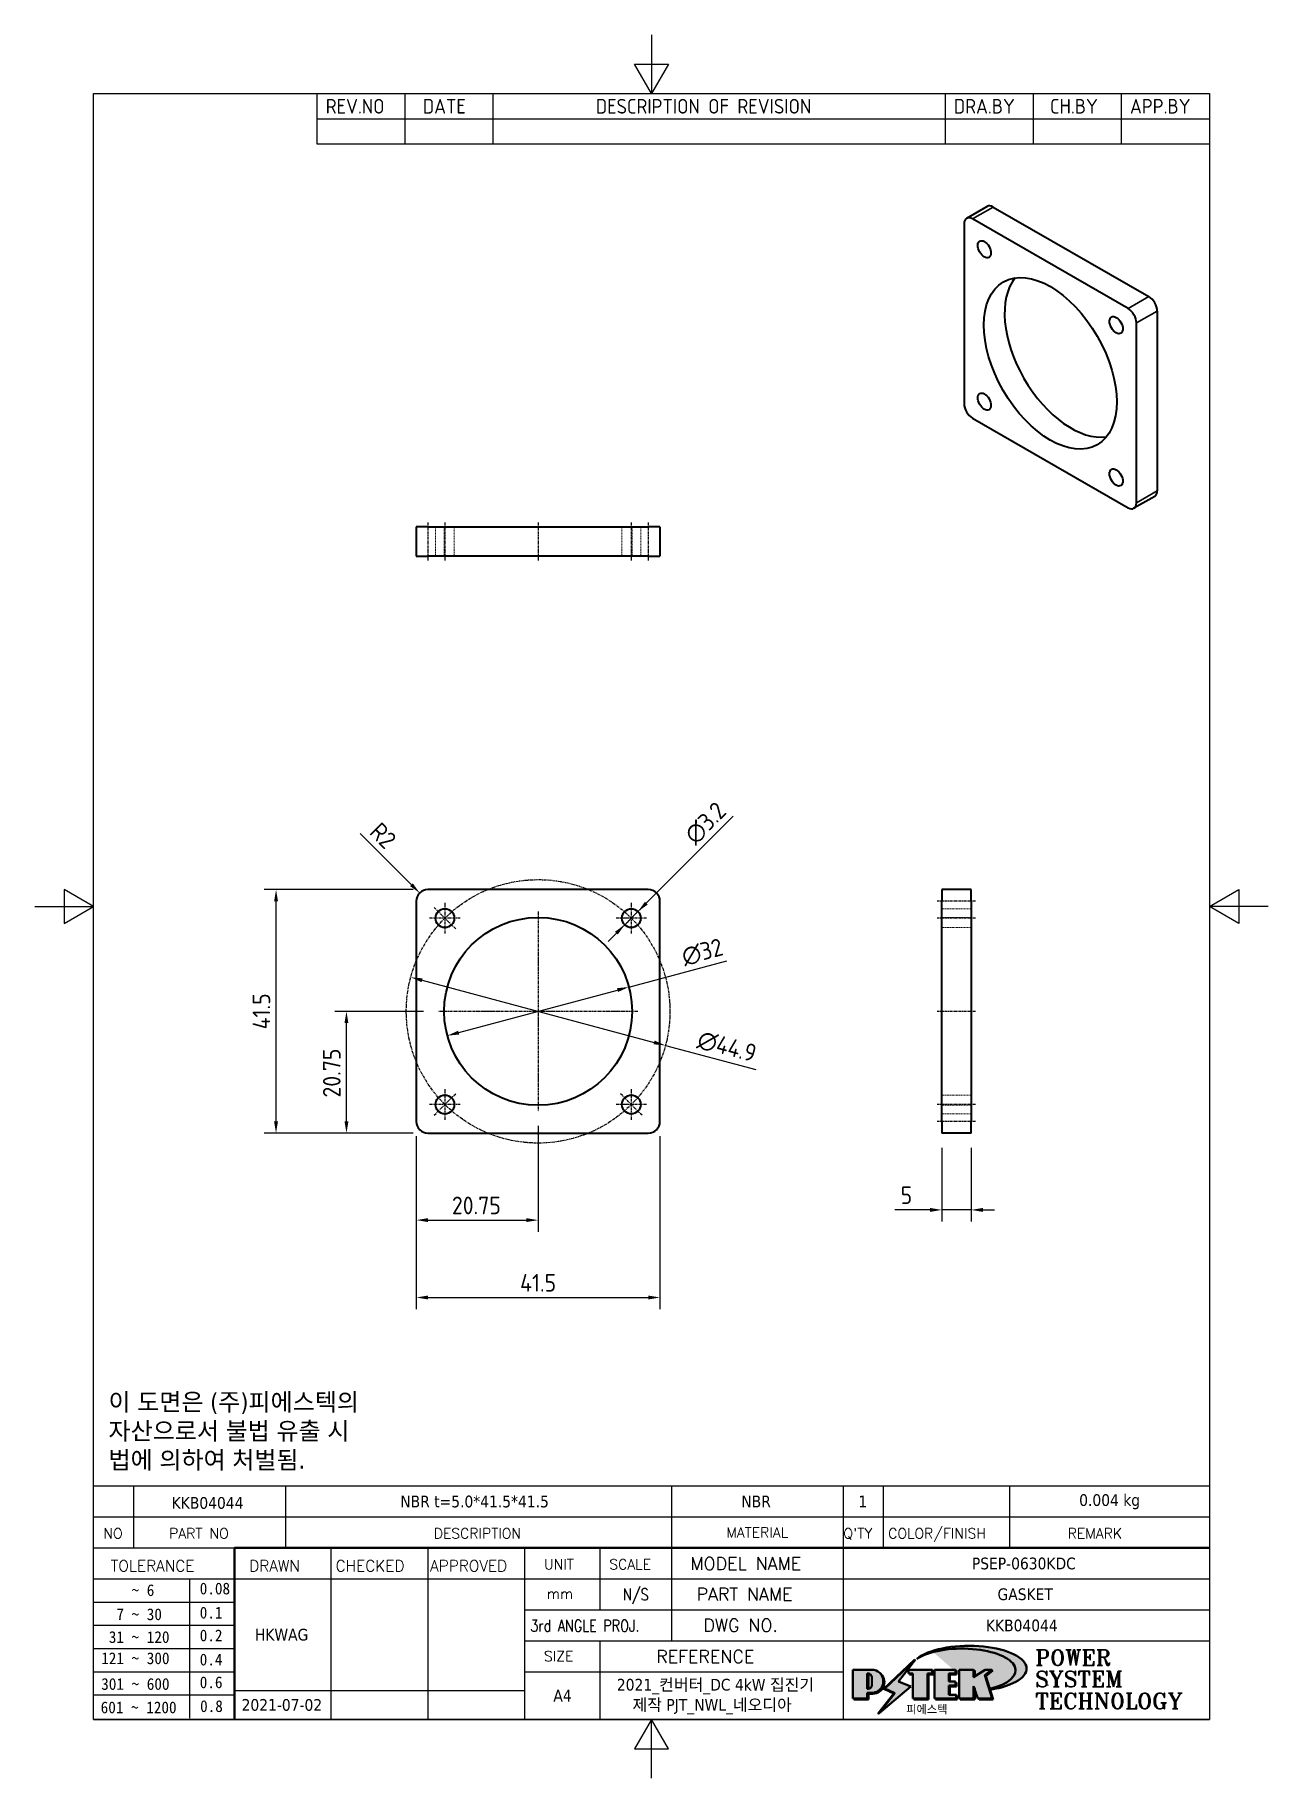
# Model space of a CAD drawing. Header units: millimetres. Extents: x 0 to 210, y 0 to 297.
import ezdxf
from ezdxf.enums import TextEntityAlignment as Align

# ---------------------------------------------------------------- set-up
doc = ezdxf.new("R2010")
doc.units = ezdxf.units.MM
doc.linetypes.add('CHAIN', pattern=[0.7087, 0.4724, -0.0591, 0.1181, -0.0591])
doc.linetypes.add('DASHED', pattern=[0.2067, 0.1654, -0.0413])
doc.layers.get('0').update_dxf_attribs({"color": 3, "lineweight": 25, "true_color": 0x00ff00})
for name, color, linetype, lineweight, true_color in [('가려진 것(ISO)', 2, 'DASHED', 18, 0xffff00), ('가시적인 것(ISO)', 3, 'Continuous', 40, 0x00ff00), ('가시적인 좁은 것(ISO)', 3, 'Continuous', 35, 0x00ff00), ('기호(ISO)', 5, 'Continuous', 25, 0x0000ff), ('제목(ISO)', 5, 'Continuous', 50, 0x0000ff), ('중심 표식(ISO)', 1, 'Continuous', 25, 0xff0000), ('중심선(ISO)', 1, 'Continuous', 25, 0xff0000), ('치수(ISO)', 2, 'Continuous', 25, 0xffff00)]:
    doc.layers.add(name, color=color, linetype=linetype, lineweight=lineweight, true_color=true_color)
doc.layers.add('경계(ISO)', color=7, linetype='Continuous', lineweight=25)
doc.layers.add('해치(ISO)', color=7, linetype='Continuous', lineweight=18)
doc.styles.add('HAN_291', font='')
doc.styles.add('HAN_370', font='', dxfattribs={"width": 2})
doc.styles.add('ISO ProportionalPSTEK', font='isocp.shx')
doc.styles.add('RC_284', font='ROMANC.shx')
doc.styles.add('RC_287', font='ROMANC.shx')
doc.styles.add('RC_292', font='ROMANC.shx')
doc.styles.add('ROMANT_294', font='romant.shx')
doc.styles.add('문자 텍스트_PSTEK_POSCO', font='isocp.shx')
doc.styles.add('치수 텍스트_PSTEK_POSCO', font='isocp.shx')
doc.styles.add('텍스트 스타일198', font='tahoma.ttf')
doc.styles.add('텍스트 스타일333', font='ROMANC.shx', dxfattribs={"width": 0.800000011920929})
doc.styles.get('HAN_291').set_extended_font_data('GulimChe')
doc.styles.get('HAN_370').set_extended_font_data('GulimChe')
doc.dimstyles.new('치수_PSTEK_POSCO', dxfattribs={"dimtxt": 3, "dimasz": 2, "dimexe": 2, "dimexo": 2.5, "dimgap": 1, "dimtad": 1, "dimrnd": 1e-08, "dimdsep": 46, "dimtxsty": '치수 텍스트_PSTEK_POSCO', "dimcen": 0.09, "dimdle": 10, "dimclrd": 7, "dimclre": 7, "dimclrt": 2, "dimadec": 1, "dimazin": 2, "dimtfac": 1, "dimtmove": 0, "dimatfit": 3, "dimfxl": 1, "dimtolj": 1, "dimlwd": -1, "dimlwe": -1, "dimarcsym": 0})

msp = doc.modelspace()

# ---------------------------------------------------------------- texts
at = {"layer": '기호(ISO)', "color": 7, "insert": (12.5345017592702, 58.99349659427185), "char_height": 3.00000011920929, "width": 60.84077827472761, "attachment_point": 4, "line_spacing_factor": 0.9878842234611511, "style": '문자 텍스트_PSTEK_POSCO'}
msp.add_mtext('{\\fTahoma|b0|i0;\\H3.0000;이 도면은 (주)피에스텍의\\P자산으로서 불법 유출 시 \\P법에 의하여 처벌됨.}', dxfattribs=at)

# ---------------------------------------------------------------- blocks, each defined once
blk = doc.blocks.new('경계 Default Border')
at = {"layer": '경계(ISO)', "flags": 128}
for points in [[(105, 297.0000076293945), (105, 287.0000076293945), (102.1132469177246, 292.0000076293945), (107.8867530822754, 292.0000076293945), (105, 287.0000076293945)], [(10, 10), (10, 287.0000076293945), (200, 287.0000076293945), (200, 10), (10, 10)], [(0, 148.5000038146973), (10, 148.5000038146973), (5, 151.3867473602295), (5, 145.6132507324219), (10, 148.5000038146973)], [(210, 148.5000038146973), (200, 148.5000038146973), (205, 151.3867473602295), (205, 145.6132507324219), (200, 148.5000038146973)], [(105, 0), (105, 10), (102.1132469177246, 5), (107.8867530822754, 5), (105, 10)]]:
    blk.add_lwpolyline(points, dxfattribs=at)
blk = doc.blocks.new('제목 블록 PSTEK')
at = {"true_color": 0x848484}
for points in [[(317.2195697678507, 17.0593801673321), (322.0326348870767, 21.62682475217465), (322.2781991042243, 21.94392121864296), (317.0471853425802, 16.97985676345368), (318.7512090904202, 16.1899260703855), (316.0018030350395, 12.71868385740789), (316.3356552234328, 13.00206718743325), (318.9235935156908, 16.2694494742633)], [(321.9846681452406, 19.60711530335299), (321.4042753185749, 19.60711530335299), (321.4042753185749, 19.45905590879572), (321.9846681452406, 19.45905590879572)], [(324.6615819988275, 19.45905590879572), (325.4196460989604, 19.45905590879572), (325.4196460989604, 20.11051724484596), (325.2419748254881, 20.11051724484596), (325.2419748254881, 19.60711530335299), (324.4839107253602, 19.60711530335299), (324.4839107253602, 15.3430047401139), (322.1623394187076, 15.3430047401139), (322.1623394187076, 15.19494534555726), (324.6615819988275, 15.19494534555726)], [(328.2914414389548, 19.45905590879572), (329.4054050004294, 19.45905590879572), (329.4054050004294, 20.11051724484596), (329.2277337269622, 20.11051724484596), (329.2277337269622, 19.60711530335299), (328.1137701654877, 19.60711530335299), (328.1137701654877, 18.25543873810179), (328.2914414389548, 18.25543873810179)], [(328.2914414389548, 17.41554667867274), (329.4054050004294, 17.41554667867274), (329.4054050004294, 18.10737934354514), (329.2277337269622, 18.10737934354514), (329.2277337269622, 17.56360607323003), (328.1137701654877, 17.56360607323003), (328.1137701654877, 15.9944660761648), (328.2914414389548, 15.9944660761648)], [(332.5088862584528, 20.1105172448466), (332.3312149849806, 20.1105172448466), (332.3312149849806, 18.99741471888368), (332.5088862584528, 19.11081371413894)], [(335.6156307331414, 20.11051724484596), (335.2535118015555, 20.11051724484596), (334.2514536401189, 19.30614745124769), (335.4855464857051, 15.3430047401139), (333.1954852176545, 15.3430047401139), (333.2478643833523, 15.19494534555726), (335.6632177591723, 15.19494534555726), (334.4291249135862, 19.15808805669106)], [(329.5356972676428, 15.8464066816075), (329.3580259941756, 15.8464066816075), (329.3580259941756, 15.3430047401139), (325.8342124037171, 15.3430047401139), (325.8342124037171, 15.19494534555726), (329.5356972676428, 15.19494534555726)], [(332.5088862584528, 16.92964231796647), (332.3312149849806, 17.43186301645164), (332.3312149849806, 15.3430047401139), (330.0369607660135, 15.3430047401139), (330.0369607660135, 15.19494534555726), (332.5088862584528, 15.19494534555726)]]:
    blk.add_hatch(color=252, dxfattribs=at).paths.add_polyline_path(points)
at = {"true_color": 0x0000ff}
blk.add_hatch(color=5, dxfattribs=at).paths.add_polyline_path([(321.6183518841322, 17.4193704504104), (319.5281351041078, 18.24969419629727), (322.4505835294948, 22.02344462252142), (317.2195697678507, 17.0593801673321), (318.9235935156908, 16.2694494742633), (316.1741874603099, 12.79820726128571)])
at = {"true_color": 0xff0000}
h = blk.add_hatch(color=1, dxfattribs=at)
edge = h.paths.add_edge_path(flags=0)
edge.add_line((314.2242174273352, 19.60711530335299), (314.2242174273352, 17.00126995915134))
edge.add_line((314.2242174273352, 17.00126995915134), (314.3485873187598, 17.00126995915134))
edge.add_arc((314.3485873187598, 17.6527312952023), 0.6514613360509371, 270, 360)
edge.add_line((315.0000486548106, 17.6527312952023), (315.0000486548106, 18.95565396730211))
edge.add_arc((314.3485873187598, 18.95565396730212), 0.6514613360508712, 0, 90)
edge.add_line((314.3485873187598, 19.60711530335299), (314.2242174273352, 19.60711530335299))
edge = h.paths.add_edge_path()
edge.add_arc((314.9847713324306, 18.28938669179658), 1.969189947606664, 269.9999999999959, 450)
edge.add_line((314.9847713324306, 20.25857663940318), (311.7664314776902, 20.25857663940324))
edge.add_line((311.7664314776902, 20.25857663940324), (311.7664314776902, 15.3430047401139))
edge.add_line((311.7664314776902, 15.3430047401139), (314.2242174273352, 15.3430047401139))
edge.add_line((314.2242174273352, 15.3430047401139), (314.2242174273352, 16.32019674418991))
edge.add_line((314.2242174273352, 16.32019674418991), (314.9847713324307, 16.32019674418991))
at = {"true_color": 0x848484}
h = blk.add_hatch(color=252, dxfattribs=at)
edge = h.paths.add_edge_path()
edge.add_arc((314.9847713324309, 18.28938669179657), 1.969189947606666, 270, 406.8278729790604)
edge.add_arc((315.1624426058984, 18.1413272972396), 1.969189947606962, -90, 53.560984836317004, ccw=False)
edge.add_line((315.1624426058984, 16.17213734963263), (314.4018887008024, 16.17213734963263))
edge.add_line((314.4018887008024, 16.17213734963263), (314.4018887008024, 15.19494534555726))
edge.add_line((314.4018887008024, 15.19494534555726), (311.9441027511573, 15.19494534555726))
edge.add_line((311.9441027511573, 15.19494534555726), (311.9441027511573, 15.3430047401139))
edge.add_line((311.9441027511573, 15.3430047401139), (314.2242174273352, 15.3430047401139))
edge.add_line((314.2242174273352, 15.3430047401139), (314.2242174273352, 16.32019674418991))
edge.add_line((314.2242174273352, 16.32019674418991), (314.9847713324309, 16.32019674418991))
h = blk.add_hatch(color=252, dxfattribs=at)
edge = h.paths.add_edge_path()
edge.add_line((314.4018887008024, 19.45905590879572), (314.5262585922315, 19.45905590879572))
edge.add_arc((314.5262585922314, 18.80759457274939), 0.6514613360463194, 60.4189348879147, 90.00000000000318, ccw=False)
edge.add_arc((314.3485873187602, 18.95565396730057), 0.6514613360524251, 39.96992292766206, 90.00000000009999)
edge.add_line((314.3485873187591, 19.60711530335307), (314.2242174273352, 19.60711530335298))
edge.add_line((314.2242174273352, 19.60711530335299), (314.2242174273352, 17.00126995915134))
edge.add_line((314.2242174273352, 17.00126995915134), (314.3485873187591, 17.00126995915134))
edge.add_arc((314.3485873187568, 17.652731295233), 0.6514613360816299, 270.0000000002, 274.6930825552478)
edge.add_line((314.4018887008024, 17.0034541317032), (314.4018887008024, 19.45905590879572))
at = {"true_color": 0xff0000}
for points in [[(324.4839107253602, 19.60711530335299), (325.2419748254881, 19.60711530335299), (325.2419748254881, 20.25857663940324), (321.2266040451076, 20.25857663940324), (321.2266040451076, 19.60711530335299), (321.9846681452406, 19.60711530335299), (321.9846681452406, 15.3430047401139), (324.4839107253602, 15.3430047401139)], [(329.2277337269622, 20.25857663940324), (325.65654113025, 20.25857663940324), (325.65654113025, 15.3430047401139), (329.3580259941756, 15.3430047401139), (329.3580259941756, 15.9944660761648), (328.1137701654877, 15.9944660761648), (328.1137701654877, 17.56360607323003), (329.2277337269622, 17.56360607323003), (329.2277337269622, 18.25543873810179), (328.1137701654877, 18.25543873810179), (328.1137701654877, 19.60711530335299), (329.2277337269622, 19.60711530335299)], [(332.3312149849806, 20.25857663940324), (329.8592894925411, 20.25857663940324), (329.8592894925411, 15.3430047401139), (332.3312149849806, 15.3430047401139), (332.3312149849806, 17.4318630164523), (333.0701931098801, 15.3430047401139), (335.4855464857051, 15.3430047401139), (334.2514536401189, 19.30614745124769), (335.4379594596742, 20.25857663940324), (334.3071782107978, 20.25857663940324), (332.3312149849806, 18.99741471888304)]]:
    blk.add_hatch(color=1, dxfattribs=at).paths.add_polyline_path(points)
at = {"layer": '해치(ISO)', "true_color": 0x27d1fc}
h = blk.add_hatch(color=140, dxfattribs=at)
edge = h.paths.add_edge_path()
edge.add_ellipse((330.3660919371412, 20.15576403068321), major_axis=(9.100907360794343, 0), ratio=0.4069904968023172, start_angle=301.3098473703837, end_angle=507.7436900681698)
edge.add_ellipse((331.5340919371412, 20.4634168429492), major_axis=(-9.82350664112931, 0), ratio=0.3942600559756514, start_angle=111.51207141178469, end_angle=334.47025347086895, ccw=False)
edge.add_line((335.1363447531188, 16.8601935978785), (335.0955236905705, 16.99119398620872))
at = {"color": 180, "true_color": 0x3f00ff}
for p, q in [((182.475792979055, 11.79100474011392), (182.4757929790549, 51.56524660363496)), ((182.4757929790549, 51.56524660363496), (372.4757929537551, 51.56524660363496)), ((189.2651435055721, 51.56524660363496), (189.2651435055722, 41.00524660363494)), ((215.2152739891528, 41.00524660363494), (215.2152739891528, 51.56524660363496)), ((280.8758854511282, 51.56524660363496), (280.8758854511282, 41.00524660363494)), ((310.0881549537552, 51.56524660363496), (310.0881549537553, 41.00524660363494)), ((316.9044520275131, 51.56524660363496), (316.9044520275127, 41.00524660363494)), ((338.4566026226726, 51.56524660363496), (338.4566026226727, 41.00524660363494)), ((372.4757929537551, 51.56524660363496), (372.4757929537551, 11.79100474011389)), ((182.475792979055, 46.2852466036349), (372.4757929537551, 46.28524660363492)), ((182.475792979055, 41.00524660363493), (206.451475290024, 41.00524660363493)), ((222.9401812389276, 11.79100474011392), (222.9401812389276, 41.00524660363494)), ((239.4288871878316, 11.79100474011392), (239.4288871878316, 41.00524660363494)), ((255.9175931367356, 11.79100474011392), (255.9175931367356, 41.00524660363494)), ((268.6918866058747, 41.00524660363494), (268.6918866058747, 30.44524660363498)), ((280.8758854511282, 41.00524660363494), (280.8758854511282, 25.16524660363502)), ((310.088154953755, 41.00524660363494), (310.088154953755, 11.79100474011392)), ((182.475792979055, 35.72524660363497), (206.451475290024, 35.72524660363497)), ((198.8621818849491, 12.02524660363491), (198.8621818849491, 35.72524660363497)), ((206.451475290024, 35.72524660363497), (372.4757929537551, 35.72524660363497)), ((182.475792979055, 31.77524660363492), (206.451475290024, 31.77524660363492)), ((255.917593136736, 30.44524660363498), (372.4757929537552, 30.44524660363501)), ((182.475792979055, 27.82524660363487), (206.451475290024, 27.82524660363487)), ((182.475792979055, 23.87524660363505), (206.451475290024, 23.87524660363505)), ((255.9175931367359, 25.16524660363502), (372.4757929537552, 25.165246603635)), ((268.6918866058744, 25.16524660363502), (268.6918866058744, 11.79100474011392)), ((182.475792979055, 19.92524660363478), (206.451475290024, 19.92524660363478)), ((255.9175931367359, 19.88524660363481), (310.0881549537553, 19.88524660363481)), ((182.475792979055, 15.97524660363496), (206.451475290024, 15.97524660363496)), ((206.451475290024, 16.74100474011396), (255.9175931367359, 16.74100474011396)), ((182.475792979055, 11.79100474011392), (372.4757929537551, 11.79100474011389))]:
    blk.add_line(p, q, dxfattribs=at)
at = {"color": 7, "lineweight": 50}
for p, q in [((206.4514752900237, 11.79100474011392), (206.4514752900237, 41.00524660363494)), ((206.451475290024, 41.00524660363494), (372.4757929537551, 41.00524660363496))]:
    blk.add_line(p, q, dxfattribs=at)
at = {"color": 7}
for p, q in [((322.2781991042243, 21.94392121864296), (317.0471853425802, 16.97985676345368)), ((322.4505835294948, 22.02344462252142), (317.2195697678507, 17.0593801673321)), ((317.2195697678507, 17.0593801673321), (322.0326348870767, 21.62682475217465)), ((319.5281351041078, 18.24969419629727), (322.4505835294948, 22.02344462252142)), ((322.0326348870767, 21.62682475217465), (322.2781991042243, 21.94392121864296)), ((311.7664314776902, 20.25900474011391), (311.7664314776902, 15.34300474011391)), ((314.9847713324309, 20.25857663940324), (311.7664314776902, 20.25857663940324)), ((314.9847713324309, 20.25857663940324), (311.7664314776902, 20.25857663940324)), ((311.7664314776902, 20.25857663940324), (311.7664314776902, 15.3430047401139)), ((314.2242174273352, 17.00126995915134), (314.2242174273352, 19.60711530335299)), ((314.2242174273352, 19.60711530335299), (314.3485873187591, 19.60711530335299)), ((314.3485873187591, 19.60711530335299), (314.2242174273352, 19.60711530335299)), ((314.2242174273352, 19.60711530335299), (314.2242174273352, 17.00126995915134)), ((314.2242174273352, 17.00126995915134), (314.2242174273352, 19.60711530335299)), ((314.2242174273352, 19.60711530335299), (314.3485873187591, 19.60711530335299)), ((314.4018887008024, 19.45905590879572), (314.5262585922314, 19.45905590879572)), ((314.4018887008024, 17.0034541317032), (314.4018887008024, 19.45905590879572)), ((315.0000486548106, 18.95565396730275), (315.0000486548106, 17.65273129520161)), ((315.0000486548106, 18.95565396730275), (315.0000486548106, 17.65273129520161)), ((321.6183518841322, 17.4193704504104), (319.5281351041078, 18.24969419629727)), ((325.2419748254881, 20.25857663940324), (321.2266040451076, 20.25857663940324)), ((321.2266040451076, 20.25857663940324), (321.2266040451076, 19.60711530335299)), ((325.2419748254881, 20.25857663940324), (321.2266040451076, 20.25857663940324)), ((321.2266040451076, 20.25857663940324), (321.2266040451076, 19.60711530335299)), ((321.2266040451076, 19.60711530335299), (321.9846681452406, 19.60711530335299)), ((321.2266040451076, 19.60711530335299), (321.9846681452406, 19.60711530335299)), ((321.4042753185749, 19.60711530335299), (321.4042753185749, 19.45905590879572)), ((321.9846681452406, 19.60711530335299), (321.4042753185749, 19.60711530335299)), ((321.4042753185749, 19.45905590879572), (321.9846681452406, 19.45905590879572)), ((321.9846681452406, 19.60711530335299), (321.9846681452406, 15.3430047401139)), ((321.9846681452406, 19.45905590879572), (321.9846681452406, 19.60711530335299)), ((321.9846681452406, 19.60711530335299), (321.9846681452406, 15.3430047401139)), ((324.4839107253602, 19.60711530335299), (325.2419748254881, 19.60711530335299)), ((324.4839107253602, 15.3430047401139), (324.4839107253602, 19.60711530335299)), ((325.2419748254881, 19.60711530335299), (324.4839107253602, 19.60711530335299)), ((324.4839107253602, 19.60711530335299), (324.4839107253602, 15.3430047401139)), ((324.4839107253602, 19.60711530335299), (325.2419748254881, 19.60711530335299)), ((324.4839107253602, 15.3430047401139), (324.4839107253602, 19.60711530335299)), ((324.6615819988275, 19.45905590879572), (325.4196460989604, 19.45905590879572)), ((324.6615819988275, 15.19494534555726), (324.6615819988275, 19.45905590879572)), ((325.2419748254881, 19.60711530335299), (325.2419748254881, 20.25857663940324)), ((325.2419748254881, 19.60711530335299), (325.2419748254881, 20.25857663940324)), ((325.4196460989604, 20.11051724484596), (325.2419748254881, 20.11051724484596)), ((325.2419748254881, 20.11051724484596), (325.2419748254881, 19.60711530335299)), ((325.4196460989604, 19.45905590879572), (325.4196460989604, 20.11051724484596)), ((329.2277337269622, 20.25857663940324), (325.65654113025, 20.25857663940324)), ((325.65654113025, 20.25857663940324), (325.65654113025, 15.3430047401139)), ((325.65654113025, 20.25857663940324), (325.65654113025, 15.3430047401139)), ((329.2277337269622, 20.25857663940324), (325.65654113025, 20.25857663940324)), ((328.1137701654877, 18.25543873810179), (328.1137701654877, 19.60711530335299)), ((328.1137701654877, 19.60711530335299), (329.2277337269622, 19.60711530335299)), ((329.2277337269622, 19.60711530335299), (328.1137701654877, 19.60711530335299)), ((328.1137701654877, 19.60711530335299), (328.1137701654877, 18.25543873810179)), ((328.1137701654877, 18.25543873810179), (328.1137701654877, 19.60711530335299)), ((328.1137701654877, 19.60711530335299), (329.2277337269622, 19.60711530335299)), ((329.2277337269622, 18.25543873810179), (328.1137701654877, 18.25543873810179)), ((328.1137701654877, 18.25543873810179), (328.2914414389548, 18.25543873810179)), ((329.2277337269622, 18.25543873810179), (328.1137701654877, 18.25543873810179)), ((328.2914414389548, 18.25543873810179), (328.2914414389548, 19.45905590879572)), ((328.2914414389548, 19.45905590879572), (329.4054050004294, 19.45905590879572)), ((329.2277337269622, 19.60711530335299), (329.2277337269622, 20.25857663940324)), ((329.2277337269622, 19.60711530335299), (329.2277337269622, 20.25857663940324)), ((329.4054050004294, 20.11051724484596), (329.2277337269622, 20.11051724484596)), ((329.2277337269622, 20.11051724484596), (329.2277337269622, 19.60711530335299)), ((329.2277337269622, 17.56360607323003), (329.2277337269622, 18.25543873810179)), ((329.2277337269622, 17.56360607323003), (329.2277337269622, 18.25543873810179)), ((329.4054050004294, 18.10737934354514), (329.2277337269622, 18.10737934354514)), ((329.2277337269622, 18.10737934354514), (329.2277337269622, 17.56360607323003)), ((329.4054050004294, 19.45905590879572), (329.4054050004294, 20.11051724484596)), ((329.4054050004294, 17.41554667867274), (329.4054050004294, 18.10737934354514)), ((332.3312149849806, 20.25857663940324), (329.8592894925411, 20.25857663940324)), ((329.8592894925411, 20.25857663940324), (329.8592894925411, 15.3430047401139)), ((329.8592894925411, 20.25857663940324), (329.8592894925411, 15.3430047401139)), ((332.3312149849806, 20.25857663940324), (329.8592894925411, 20.25857663940324)), ((334.3071782107978, 20.25857663940324), (332.3312149849806, 18.99741471888304)), ((332.3312149849806, 18.99741471888304), (332.3312149849806, 20.25857663940324)), ((334.3071782107978, 20.25857663940324), (332.3312149849806, 18.99741471888304)), ((332.3312149849806, 18.99741471888304), (332.3312149849806, 20.25857663940324)), ((332.5088862584528, 20.1105172448466), (332.3312149849806, 20.1105172448466)), ((332.3312149849806, 20.1105172448466), (332.3312149849806, 18.99741471888368)), ((332.3312149849806, 18.99741471888368), (332.5088862584528, 19.11081371413894)), ((332.5088862584528, 19.11081371413894), (332.5088862584528, 20.1105172448466)), ((334.2514536401189, 19.30614745124769), (335.4379594596742, 20.25857663940324)), ((334.2514536401189, 19.30614745124769), (335.4379594596742, 20.25857663940324)), ((335.2535118015555, 20.11051724484596), (334.2514536401189, 19.30614745124769)), ((335.4855464857051, 15.3430047401139), (334.2514536401189, 19.30614745124769)), ((334.2514536401189, 19.30614745124769), (335.4855464857051, 15.3430047401139)), ((335.4855464857051, 15.3430047401139), (334.2514536401189, 19.30614745124769)), ((335.4379594596742, 20.25857663940324), (334.3071782107978, 20.25857663940324)), ((335.4379594596742, 20.25857663940324), (334.3071782107978, 20.25857663940324)), ((334.4291249135862, 19.15808805669104), (335.6156307331414, 20.11051724484596)), ((335.6632177591723, 15.19494534555726), (334.4291249135862, 19.15808805669104)), ((335.6156307331414, 20.11051724484596), (335.2535118015555, 20.11051724484596)), ((311.7664314776902, 15.3430047401139), (314.2242174273352, 15.3430047401139)), ((311.7664314776902, 15.3430047401139), (314.2242174273352, 15.3430047401139)), ((314.2242174273352, 15.3430047401139), (311.9441027511573, 15.3430047401139)), ((311.9441027511573, 15.3430047401139), (311.9441027511573, 15.19494534555726)), ((311.9441027511573, 15.19494534555726), (314.4018887008024, 15.19494534555726)), ((314.3485873187591, 17.00126995915134), (314.2242174273352, 17.00126995915134)), ((314.2242174273352, 17.00126995915134), (314.3485873187591, 17.00126995915134)), ((314.3485873187591, 17.00126995915134), (314.2242174273352, 17.00126995915134)), ((314.2242174273352, 16.32019674418991), (314.9847713324309, 16.32019674418991)), ((314.2242174273352, 15.3430047401139), (314.2242174273352, 16.32019674418991)), ((314.9847713324309, 16.32019674418991), (314.2242174273352, 16.32019674418991)), ((314.2242174273352, 16.32019674418991), (314.2242174273352, 15.3430047401139)), ((314.2242174273352, 16.32019674418991), (314.9847713324309, 16.32019674418991)), ((314.2242174273352, 15.3430047401139), (314.2242174273352, 16.32019674418991)), ((314.4018887008024, 16.17213734963263), (315.162442605898, 16.17213734963263)), ((314.4018887008024, 15.19494534555726), (314.4018887008024, 16.17213734963263)), ((318.7512090904202, 16.1899260703855), (316.0018030350395, 12.71868385740789)), ((316.1741874603099, 12.79820726128571), (321.6183518841322, 17.4193704504104)), ((318.9235935156908, 16.2694494742633), (316.1741874603099, 12.79820726128571)), ((316.3356552234328, 13.00206718743325), (318.9235935156908, 16.2694494742633)), ((317.0471853425802, 16.97985676345368), (318.7512090904202, 16.1899260703855)), ((318.9235935156908, 16.2694494742633), (317.2195697678507, 17.0593801673321)), ((317.2195697678507, 17.0593801673321), (318.9235935156908, 16.2694494742633)), ((321.9846681452406, 15.3430047401139), (324.4839107253602, 15.3430047401139)), ((321.9846681452406, 15.3430047401139), (324.4839107253602, 15.3430047401139)), ((324.4839107253602, 15.3430047401139), (322.1623394187076, 15.3430047401139)), ((322.1623394187076, 15.3430047401139), (322.1623394187076, 15.19494534555726)), ((322.1623394187076, 15.19494534555726), (324.6615819988275, 15.19494534555726)), ((325.65654113025, 15.3430047401139), (329.3580259941756, 15.3430047401139)), ((325.65654113025, 15.3430047401139), (329.3580259941756, 15.3430047401139)), ((329.3580259941756, 15.3430047401139), (325.8342124037171, 15.3430047401139)), ((325.8342124037171, 15.3430047401139), (325.8342124037171, 15.19494534555726)), ((325.8342124037171, 15.19494534555726), (329.5356972676428, 15.19494534555726)), ((328.1137701654877, 17.56360607323003), (329.2277337269622, 17.56360607323003)), ((328.1137701654877, 15.9944660761648), (328.1137701654877, 17.56360607323003)), ((329.2277337269622, 17.56360607323003), (328.1137701654877, 17.56360607323003)), ((328.1137701654877, 17.56360607323003), (328.1137701654877, 15.9944660761648)), ((328.1137701654877, 17.56360607323003), (329.2277337269622, 17.56360607323003)), ((328.1137701654877, 15.9944660761648), (328.1137701654877, 17.56360607323003)), ((329.3580259941756, 15.9944660761648), (328.1137701654877, 15.9944660761648)), ((328.1137701654877, 15.9944660761648), (328.2914414389548, 15.9944660761648)), ((329.3580259941756, 15.9944660761648), (328.1137701654877, 15.9944660761648)), ((328.2914414389548, 15.9944660761648), (328.2914414389548, 17.41554667867274)), ((328.2914414389548, 17.41554667867274), (329.4054050004294, 17.41554667867274)), ((329.3580259941756, 15.3430047401139), (329.3580259941756, 15.9944660761648)), ((329.3580259941756, 15.3430047401139), (329.3580259941756, 15.9944660761648)), ((329.5356972676428, 15.8464066816075), (329.3580259941756, 15.8464066816075)), ((329.3580259941756, 15.8464066816075), (329.3580259941756, 15.3430047401139)), ((329.5356972676428, 15.19494534555726), (329.5356972676428, 15.8464066816075)), ((329.8592894925411, 15.3430047401139), (332.3312149849806, 15.3430047401139)), ((329.8592894925411, 15.3430047401139), (332.3312149849806, 15.3430047401139)), ((332.3312149849806, 15.3430047401139), (330.0369607660135, 15.3430047401139)), ((330.0369607660135, 15.3430047401139), (330.0369607660135, 15.19494534555726)), ((330.0369607660135, 15.19494534555726), (332.5088862584528, 15.19494534555726)), ((332.3312149849806, 17.4318630164523), (333.0701931098801, 15.3430047401139)), ((332.3312149849806, 15.3430047401139), (332.3312149849806, 17.4318630164523)), ((332.5088862584528, 16.92964231796647), (332.3312149849806, 17.43186301645164)), ((332.3312149849806, 17.43186301645164), (332.3312149849806, 15.3430047401139)), ((332.3312149849806, 17.4318630164523), (333.0701931098801, 15.3430047401139)), ((332.3312149849806, 15.3430047401139), (332.3312149849806, 17.4318630164523)), ((332.5088862584528, 15.19494534555726), (332.5088862584528, 16.92964231796647)), ((333.0701931098801, 15.3430047401139), (335.4855464857051, 15.3430047401139)), ((333.0701931098801, 15.3430047401139), (335.4855464857051, 15.3430047401139)), ((335.4855464857051, 15.3430047401139), (333.1954852176545, 15.3430047401139)), ((333.1954852176545, 15.3430047401139), (333.2478643833523, 15.19494534555726)), ((333.2478643833523, 15.19494534555726), (335.6632177591723, 15.19494534555726)), ((345.0447381189468, 17.50375595811051), (344.9867755289346, 17.689895936919)), ((316.0018030350395, 12.71868385740789), (316.3356552234328, 13.00206718743325))]:
    blk.add_line(p, q, dxfattribs=at)
at = {"color": 5, "true_color": 0x0000ff}
for p, q in [((322.4505835294948, 22.02344462252142), (317.2195697678507, 17.0593801673321)), ((319.5281351041078, 18.24969419629727), (322.4505835294948, 22.02344462252142)), ((321.6183518841322, 17.4193704504104), (319.5281351041078, 18.24969419629727)), ((316.1741874603099, 12.79820726128571), (321.6183518841322, 17.4193704504104)), ((318.9235935156908, 16.2694494742633), (316.1741874603099, 12.79820726128571)), ((317.2195697678507, 17.0593801673321), (318.9235935156908, 16.2694494742633))]:
    blk.add_line(p, q, dxfattribs=at)
at = {"color": 1, "true_color": 0xff0000}
for p, q in [((314.9847713324309, 20.25857663940324), (311.7664314776902, 20.25857663940324)), ((311.7664314776902, 20.25857663940324), (311.7664314776902, 15.3430047401139)), ((314.2242174273352, 17.00126995915134), (314.2242174273352, 19.60711530335299)), ((314.2242174273352, 19.60711530335299), (314.3485873187591, 19.60711530335299)), ((315.0000486548106, 18.95565396730275), (315.0000486548106, 17.65273129520161)), ((325.2419748254881, 20.25857663940324), (321.2266040451076, 20.25857663940324)), ((321.2266040451076, 20.25857663940324), (321.2266040451076, 19.60711530335299)), ((321.2266040451076, 19.60711530335299), (321.9846681452406, 19.60711530335299)), ((321.9846681452406, 19.60711530335299), (321.9846681452406, 15.3430047401139)), ((324.4839107253602, 19.60711530335299), (325.2419748254881, 19.60711530335299)), ((324.4839107253602, 15.3430047401139), (324.4839107253602, 19.60711530335299)), ((325.2419748254881, 19.60711530335299), (325.2419748254881, 20.25857663940324)), ((329.2277337269622, 20.25857663940324), (325.65654113025, 20.25857663940324)), ((325.65654113025, 20.25857663940324), (325.65654113025, 15.3430047401139)), ((328.1137701654877, 18.25543873810179), (328.1137701654877, 19.60711530335299)), ((328.1137701654877, 19.60711530335299), (329.2277337269622, 19.60711530335299)), ((329.2277337269622, 18.25543873810179), (328.1137701654877, 18.25543873810179)), ((329.2277337269622, 19.60711530335299), (329.2277337269622, 20.25857663940324)), ((329.2277337269622, 17.56360607323003), (329.2277337269622, 18.25543873810179)), ((332.3312149849806, 20.25857663940324), (329.8592894925411, 20.25857663940324)), ((329.8592894925411, 20.25857663940324), (329.8592894925411, 15.3430047401139)), ((334.3071782107978, 20.25857663940324), (332.3312149849806, 18.99741471888304)), ((332.3312149849806, 18.99741471888304), (332.3312149849806, 20.25857663940324)), ((334.2514536401189, 19.30614745124769), (335.4379594596742, 20.25857663940324)), ((335.4855464857051, 15.3430047401139), (334.2514536401189, 19.30614745124769)), ((335.4379594596742, 20.25857663940324), (334.3071782107978, 20.25857663940324)), ((311.7664314776902, 15.3430047401139), (314.2242174273352, 15.3430047401139)), ((314.3485873187591, 17.00126995915134), (314.2242174273352, 17.00126995915134)), ((314.2242174273352, 16.32019674418991), (314.9847713324309, 16.32019674418991)), ((314.2242174273352, 15.3430047401139), (314.2242174273352, 16.32019674418991)), ((321.9846681452406, 15.3430047401139), (324.4839107253602, 15.3430047401139)), ((325.65654113025, 15.3430047401139), (329.3580259941756, 15.3430047401139)), ((328.1137701654877, 17.56360607323003), (329.2277337269622, 17.56360607323003)), ((328.1137701654877, 15.9944660761648), (328.1137701654877, 17.56360607323003)), ((329.3580259941756, 15.9944660761648), (328.1137701654877, 15.9944660761648)), ((329.3580259941756, 15.3430047401139), (329.3580259941756, 15.9944660761648)), ((329.8592894925411, 15.3430047401139), (332.3312149849806, 15.3430047401139)), ((332.3312149849806, 17.4318630164523), (333.0701931098801, 15.3430047401139)), ((332.3312149849806, 15.3430047401139), (332.3312149849806, 17.4318630164523)), ((333.0701931098801, 15.3430047401139), (335.4855464857051, 15.3430047401139))]:
    blk.add_line(p, q, dxfattribs=at)
at = {"color": 7}
for centre, radius, start, end in [((314.3485873187598, 18.95565396730211), 0.6514613360508712, 0, 90), ((314.3485873187602, 18.95565396730057), 0.6514613360524251, 39.96992292766117, 90), ((314.3485873187598, 18.95565396730212), 0.6514613360508712, 0, 90), ((314.5262585922314, 18.80759457274939), 0.6514613360463193, 60.41893488791137, 90), ((314.9847713324309, 18.28938669179658), 1.969189947606665, 270, 90), ((314.9847713324309, 18.28938669179658), 1.969189947606665, 270, 90), ((314.9847713324307, 18.2893866917965), 1.969189947606594, 270, 46.82787297909833), ((315.1624426058984, 18.1413272972396), 1.969189947606961, 270, 53.56098483636067), ((314.3485873187597, 17.65273129520228), 0.6514613360509381, 270, 0), ((314.3485873187598, 17.6527312952023), 0.6514613360509381, 270, 0), ((314.3485873187568, 17.652731295233), 0.6514613360816299, 270, 274.6930825552478)]:
    blk.add_arc(centre, radius, start, end, dxfattribs=at)
at = {"color": 1, "true_color": 0xff0000}
for centre, radius, start, end in [((314.3485873187598, 18.95565396730211), 0.6514613360508712, 0, 90), ((314.9847713324309, 18.28938669179657), 1.969189947606665, 270, 90), ((314.3485873187598, 17.6527312952023), 0.6514613360509381, 270, 0)]:
    blk.add_arc(centre, radius, start, end, dxfattribs=at)
at = {"layer": '제목(ISO)', "lineweight": 18}
blk.add_line((182.475792979055, 35.72500474011393), (182.475792979055, 11.79100474011392), dxfattribs=at)
at = {"layer": '제목(ISO)'}
for p, q in [((322.2781991042243, 21.94392121864296), (317.0471853425802, 16.97985676345368)), ((322.4505835294948, 22.02344462252142), (317.2195697678507, 17.0593801673321)), ((317.2195697678507, 17.0593801673321), (322.0326348870767, 21.62682475217465)), ((319.5281351041078, 18.24969419629727), (322.4505835294948, 22.02344462252142)), ((322.0326348870767, 21.62682475217465), (322.2781991042243, 21.94392121864296)), ((314.9847713324306, 20.25857663940324), (311.7664314776902, 20.25857663940324)), ((311.7664314776902, 20.25857663940324), (311.7664314776902, 15.3430047401139)), ((314.2242174273352, 17.00126995915134), (314.2242174273352, 19.60711530335299)), ((314.2242174273352, 19.60711530335299), (314.3485873187598, 19.60711530335299)), ((314.3485873187591, 19.60711530335299), (314.2242174273352, 19.60711530335299)), ((314.2242174273352, 19.60711530335299), (314.2242174273352, 17.00126995915134)), ((314.4018887008024, 19.45905590879572), (314.5262585922314, 19.45905590879572)), ((314.4018887008024, 17.0034541317032), (314.4018887008024, 19.45905590879572)), ((315.0000486548106, 18.95565396730211), (315.0000486548106, 17.6527312952023)), ((321.6183518841322, 17.4193704504104), (319.5281351041078, 18.24969419629727)), ((325.2419748254881, 20.25857663940324), (321.2266040451076, 20.25857663940324)), ((321.2266040451076, 20.25857663940324), (321.2266040451076, 19.60711530335299)), ((321.2266040451076, 19.60711530335299), (321.9846681452406, 19.60711530335299)), ((321.9846681452406, 19.60711530335299), (321.4042753185749, 19.60711530335299)), ((321.4042753185749, 19.60711530335299), (321.4042753185749, 19.45905590879572)), ((321.4042753185749, 19.45905590879572), (321.9846681452406, 19.45905590879572)), ((321.9846681452406, 19.60711530335299), (321.9846681452406, 15.3430047401139)), ((321.9846681452406, 19.45905590879572), (321.9846681452406, 19.60711530335299)), ((324.4839107253602, 19.60711530335299), (325.2419748254881, 19.60711530335299)), ((324.4839107253602, 15.3430047401139), (324.4839107253602, 19.60711530335299)), ((325.2419748254881, 19.60711530335299), (324.4839107253602, 19.60711530335299)), ((324.4839107253602, 19.60711530335299), (324.4839107253602, 15.3430047401139)), ((324.6615819988275, 19.45905590879572), (325.4196460989604, 19.45905590879572)), ((324.6615819988275, 15.19494534555726), (324.6615819988275, 19.45905590879572)), ((325.2419748254881, 19.60711530335299), (325.2419748254881, 20.25857663940324)), ((325.4196460989604, 20.11051724484596), (325.2419748254881, 20.11051724484596)), ((325.2419748254881, 20.11051724484596), (325.2419748254881, 19.60711530335299)), ((325.4196460989604, 19.45905590879572), (325.4196460989604, 20.11051724484596)), ((329.2277337269622, 20.25857663940324), (325.65654113025, 20.25857663940324)), ((325.65654113025, 20.25857663940324), (325.65654113025, 15.3430047401139)), ((328.1137701654877, 18.25543873810179), (328.1137701654877, 19.60711530335299)), ((328.1137701654877, 19.60711530335299), (329.2277337269622, 19.60711530335299)), ((329.2277337269622, 19.60711530335299), (328.1137701654877, 19.60711530335299)), ((328.1137701654877, 19.60711530335299), (328.1137701654877, 18.25543873810179)), ((329.2277337269622, 18.25543873810179), (328.1137701654877, 18.25543873810179)), ((328.1137701654877, 18.25543873810179), (328.2914414389548, 18.25543873810179)), ((328.2914414389548, 19.45905590879572), (329.4054050004294, 19.45905590879572)), ((328.2914414389548, 18.25543873810179), (328.2914414389548, 19.45905590879572)), ((329.2277337269622, 19.60711530335299), (329.2277337269622, 20.25857663940324)), ((329.4054050004294, 20.11051724484596), (329.2277337269622, 20.11051724484596)), ((329.2277337269622, 20.11051724484596), (329.2277337269622, 19.60711530335299)), ((329.2277337269622, 17.56360607323003), (329.2277337269622, 18.25543873810179)), ((329.4054050004294, 18.10737934354514), (329.2277337269622, 18.10737934354514)), ((329.2277337269622, 18.10737934354514), (329.2277337269622, 17.56360607323003)), ((329.4054050004294, 19.45905590879572), (329.4054050004294, 20.11051724484596)), ((329.4054050004294, 17.41554667867274), (329.4054050004294, 18.10737934354514)), ((332.3312149849806, 20.25857663940324), (329.8592894925411, 20.25857663940324)), ((329.8592894925411, 20.25857663940324), (329.8592894925411, 15.3430047401139)), ((334.3071782107978, 20.25857663940324), (332.3312149849806, 18.99741471888304)), ((332.3312149849806, 18.99741471888304), (332.3312149849806, 20.25857663940324)), ((332.5088862584528, 20.1105172448466), (332.3312149849806, 20.1105172448466)), ((332.3312149849806, 20.1105172448466), (332.3312149849806, 18.99741471888368)), ((332.3312149849806, 18.99741471888368), (332.5088862584528, 19.11081371413894)), ((332.5088862584528, 19.11081371413894), (332.5088862584528, 20.1105172448466)), ((334.2514536401189, 19.30614745124769), (335.4379594596742, 20.25857663940324)), ((335.2535118015555, 20.11051724484596), (334.2514536401189, 19.30614745124769)), ((335.4855464857051, 15.3430047401139), (334.2514536401189, 19.30614745124769)), ((334.2514536401189, 19.30614745124769), (335.4855464857051, 15.3430047401139)), ((335.4379594596742, 20.25857663940324), (334.3071782107978, 20.25857663940324)), ((334.4291249135862, 19.15808805669106), (335.6156307331414, 20.11051724484596)), ((335.6632177591723, 15.19494534555726), (334.4291249135862, 19.15808805669106)), ((335.6156307331414, 20.11051724484596), (335.2535118015555, 20.11051724484596)), ((311.7664314776902, 15.3430047401139), (314.2242174273352, 15.3430047401139)), ((314.2242174273352, 15.3430047401139), (311.9441027511573, 15.3430047401139)), ((311.9441027511573, 15.3430047401139), (311.9441027511573, 15.19494534555726)), ((311.9441027511573, 15.19494534555726), (314.4018887008024, 15.19494534555726)), ((314.3485873187598, 17.00126995915134), (314.2242174273352, 17.00126995915134)), ((314.2242174273352, 17.00126995915134), (314.3485873187591, 17.00126995915134)), ((314.2242174273352, 15.3430047401139), (314.2242174273352, 16.32019674418991)), ((314.2242174273352, 16.32019674418991), (314.9847713324307, 16.32019674418991)), ((314.9847713324309, 16.32019674418991), (314.2242174273352, 16.32019674418991)), ((314.2242174273352, 16.32019674418991), (314.2242174273352, 15.3430047401139)), ((314.4018887008024, 15.19494534555726), (314.4018887008024, 16.17213734963263)), ((314.4018887008024, 16.17213734963263), (315.1624426058984, 16.17213734963263)), ((318.7512090904202, 16.1899260703855), (316.0018030350395, 12.71868385740789)), ((316.1741874603099, 12.79820726128571), (321.6183518841322, 17.4193704504104)), ((318.9235935156908, 16.2694494742633), (316.1741874603099, 12.79820726128571)), ((316.3356552234328, 13.00206718743325), (318.9235935156908, 16.2694494742633)), ((317.0471853425802, 16.97985676345368), (318.7512090904202, 16.1899260703855)), ((317.2195697678507, 17.0593801673321), (318.9235935156908, 16.2694494742633)), ((318.9235935156908, 16.2694494742633), (317.2195697678507, 17.0593801673321)), ((321.9846681452406, 15.3430047401139), (324.4839107253602, 15.3430047401139)), ((324.4839107253602, 15.3430047401139), (322.1623394187076, 15.3430047401139)), ((322.1623394187076, 15.3430047401139), (322.1623394187076, 15.19494534555726)), ((322.1623394187076, 15.19494534555726), (324.6615819988275, 15.19494534555726)), ((325.65654113025, 15.3430047401139), (329.3580259941756, 15.3430047401139)), ((329.3580259941756, 15.3430047401139), (325.8342124037171, 15.3430047401139)), ((325.8342124037171, 15.3430047401139), (325.8342124037171, 15.19494534555726)), ((325.8342124037171, 15.19494534555726), (329.5356972676428, 15.19494534555726)), ((328.1137701654877, 15.9944660761648), (328.1137701654877, 17.56360607323003)), ((328.1137701654877, 17.56360607323003), (329.2277337269622, 17.56360607323003)), ((329.2277337269622, 17.56360607323003), (328.1137701654877, 17.56360607323003)), ((328.1137701654877, 17.56360607323003), (328.1137701654877, 15.9944660761648)), ((329.3580259941756, 15.9944660761648), (328.1137701654877, 15.9944660761648)), ((328.1137701654877, 15.9944660761648), (328.2914414389548, 15.9944660761648)), ((328.2914414389548, 17.41554667867274), (329.4054050004294, 17.41554667867274)), ((328.2914414389548, 15.9944660761648), (328.2914414389548, 17.41554667867274)), ((329.3580259941756, 15.3430047401139), (329.3580259941756, 15.9944660761648)), ((329.5356972676428, 15.8464066816075), (329.3580259941756, 15.8464066816075)), ((329.3580259941756, 15.8464066816075), (329.3580259941756, 15.3430047401139)), ((329.5356972676428, 15.19494534555726), (329.5356972676428, 15.8464066816075)), ((329.8592894925411, 15.3430047401139), (332.3312149849806, 15.3430047401139)), ((332.3312149849806, 15.3430047401139), (330.0369607660135, 15.3430047401139)), ((330.0369607660135, 15.3430047401139), (330.0369607660135, 15.19494534555726)), ((330.0369607660135, 15.19494534555726), (332.5088862584528, 15.19494534555726)), ((332.3312149849806, 15.3430047401139), (332.3312149849806, 17.4318630164523)), ((332.3312149849806, 17.4318630164523), (333.0701931098801, 15.3430047401139)), ((332.5088862584528, 16.92964231796647), (332.3312149849806, 17.43186301645164)), ((332.3312149849806, 17.43186301645164), (332.3312149849806, 15.3430047401139)), ((332.5088862584528, 15.19494534555726), (332.5088862584528, 16.92964231796647)), ((333.0701931098801, 15.3430047401139), (335.4855464857051, 15.3430047401139)), ((335.4855464857051, 15.3430047401139), (333.1954852176545, 15.3430047401139)), ((333.1954852176545, 15.3430047401139), (333.2478643833523, 15.19494534555726)), ((333.2478643833523, 15.19494534555726), (335.6632177591723, 15.19494534555726)), ((316.0018030350395, 12.71868385740789), (316.3356552234328, 13.00206718743325))]:
    blk.add_line(p, q, dxfattribs=at)
at = {"layer": '제목(ISO)', "color": 4, "true_color": 0x00ffff}
blk.add_line((335.1363447531188, 16.8601935978785), (335.0955236905705, 16.99119398620872), dxfattribs=at)
at = {"layer": '제목(ISO)'}
for centre, radius, start, end in [((314.3485873187598, 18.95565396730212), 0.6514613360508712, 0, 90), ((314.3485873187602, 18.95565396730057), 0.6514613360524251, 39.96992292766117, 90), ((314.5262585922314, 18.80759457274939), 0.6514613360463193, 60.41893488791137, 90), ((314.9847713324306, 18.28938669179658), 1.969189947606664, 46.82787297909431, 90), ((314.9847713324307, 18.2893866917965), 1.969189947606594, 270, 46.82787297909833), ((314.9847713324309, 18.28938669179657), 1.969189947606666, 270, 46.8278729790603), ((315.1624426058984, 18.1413272972396), 1.969189947606962, 270, 53.56098483631701), ((314.3485873187598, 17.6527312952023), 0.6514613360509371, 270, 0), ((314.3485873187568, 17.652731295233), 0.6514613360816299, 270, 274.6930825552478)]:
    blk.add_arc(centre, radius, start, end, dxfattribs=at)
at = {"layer": '제목(ISO)', "color": 4, "true_color": 0x00ffff}
for centre, major_axis, ratio, start_param, end_param in [((331.5340919371412, 20.4634168429492), (9.82350664112931, 0), 0.3942600559756514, 5.087845455444478, 8.97919982663645), ((330.3660919371412, 20.15576403068321), (9.100907360794343, 0), 0.4069904968023172, 5.258848905294775, 8.861799147915196)]:
    blk.add_ellipse(centre, major_axis=major_axis, ratio=ratio, start_param=start_param, end_param=end_param, dxfattribs=at)
at = {"color": 2, "true_color": 0xffff00}
for s, height, style, p in [('COLOR/FINISH', 1.742399930953979, 'RC_284', (317.7725341324144, 42.62317362549192)), ('NO', 1.742399930953979, 'RC_284', (184.135398793432, 42.62317362549192)), ('PART NO', 1.742399930953979, 'RC_284', (195.3359407378685, 42.62317362549192)), ('DESCRIPTION', 1.742399930953979, 'RC_284', (240.4025565652523, 42.62317362549192)), ("Q'TY", 1.742399930953979, 'RC_284', (310.1440786515383, 42.62317362549192)), ('REMARK', 1.742399930953979, 'RC_284', (348.346649953877, 42.62317362549192)), (' TOLERANCE', 1.899999976158142, 'RC_287', (184.0872874387979, 37.00893196870329)), ('DRAWN', 1.899999976158142, 'RC_287', (208.9766620976279, 37.00893196870329)), ('CHECKED', 1.899999976158142, 'RC_287', (223.6856844514997, 37.00893196870329)), ('APPROVED', 1.899999976158142, 'RC_287', (239.7795453577791, 37.00893196870329)), ('UNIT', 1.742399930953979, 'RC_284', (259.1652673287452, 37.34317362549218)), ('SCALE', 1.742399930953979, 'RC_284', (270.2934779252897, 37.34317362549218)), ('MODEL NAME', 2.178000062704086, 'RC_292', (284.096330289083, 37.25462520371384)), ('    ~ 6', 2.000000029802322, 'HAN_291', (183.7721304966814, 32.8176515608431)), ('0.08', 2.000000029802322, 'HAN_291', (200.5467345600617, 33.09873600004101)), ('mm', 1.742399930953979, 'RC_284', (259.6505418159997, 32.3543089683787)), ('PART NAME', 2.178000062704086, 'RC_292', (285.1416959765849, 32.03045329421792)), ('  7 ~ 30', 2.000000029802322, 'HAN_291', (183.7721304966814, 28.70538114822415)), ('0.1', 2.000000029802322, 'HAN_291', (200.5467345600617, 28.98646558742206)), (' 31 ~ 120', 2.000000029802322, 'HAN_291', (183.7721304966814, 24.82628181916237)), ('0.2', 2.000000029802322, 'HAN_291', (200.5467345600617, 25.10736625836028)), (' DWG NO.', 2.178000062704086, 'RC_292', (284.8124284083233, 26.75045329421772)), ('121 ~ 300', 2.000000029802322, 'HAN_291', (183.7721304966814, 21.21401206133254)), ('0.4', 2.000000029802322, 'HAN_291', (200.5467345600617, 20.99509650053045)), ('SIZE', 1.742399930953979, 'RC_284', (259.1652673287452, 21.69497768947366)), ('REFERENCE', 2.178000062704086, 'RC_292', (278.2741065029841, 21.43214925458022)), ('301 ~ 600', 2.000000029802322, 'HAN_291', (183.7721304966814, 16.83491273227077)), ('0.6', 2.000000029802322, 'HAN_291', (200.5467345600617, 17.11599717146868)), ('0.8', 2.000000029802322, 'HAN_291', (200.6097246063884, 13.05732192299702)), ('601 ~ 1200', 2.000000029802322, 'HAN_291', (183.6802025156883, 12.84759660881125))]:
    blk.add_text(s, height=height, dxfattribs=dict(at, style=style)).set_placement(p)
at = {"color": 2, "true_color": 0xffff00, "style": 'RC_284'}
blk.add_text('MATERIAL', height=1.742399930953979, dxfattribs=at).set_placement((295.4820202024417, 43.64524660363492), align=Align.MIDDLE_CENTER)
at = {"color": 7, "style": '텍스트 스타일333', "width": 0.7999999523162842}
blk.add_text('N/S', height=2.000000029802322, dxfattribs=at).set_placement((274.7838860285014, 33.08524660363496), align=Align.MIDDLE_CENTER)
at = {"color": 2, "true_color": 0xffff00, "style": '텍스트 스타일333', "width": 0.7999999523162842}
blk.add_text('3rd ANGLE PROJ.', height=2.000000029802322, dxfattribs=at).set_placement((256.8430306642954, 26.76148381654429))
at = {"color": 7, "style": 'ROMANT_294'}
for s, p in [('POWER', (342.82727231297, 20.97115304607566)), ('SYSTEM', (342.82727231297, 17.3284636719184)), ('TECHNOLOGY', (342.82727231297, 13.57194088644453))]:
    blk.add_text(s, height=2.700000107288361, dxfattribs=at).set_placement(p)
at = {"color": 7, "insert": (320.8519732224835, 14.21236326823155), "char_height": 1.400000005960464, "attachment_point": 1, "line_spacing_factor": 0.3319999873638153, "style": 'HAN_370'}
blk.add_mtext('\\fHY견고딕|b0|i0;\\H1.4000;피에스텍', dxfattribs=at)
at = {"layer": '제목(ISO)', "color": 7, "style": '텍스트 스타일198'}
for tag, p in [('부품_번호_001', (195.7688817100499, 47.68071419841495)), ('설명_001', (234.6991850970158, 47.92313016004889)), ('재질_001', (292.7761773320554, 47.92524658873383)), ("3._Q'TY_001", (312.7051684940307, 47.92188863680521)), ('질량\\P3;_001', (350.3046145979153, 48.1643332325385)), ('1._MODEL_NAME_001', (332.0304049806628, 37.36524659519486)), ('제목_001', (336.3979558886313, 32.12268535370653)), ('설계자_001', (209.9396160013646, 25.23446884679021)), ('부품_번호_001', (334.4281219632819, 26.80591818687283)), ('프로젝트_001', (271.5781103856521, 16.70760140974343)), ('작성_날짜_001', (207.6770236384131, 13.26600473167383)), ('시트_크기_001', (260.7634369704525, 14.8381256569732)), ('프로젝트_002', (274.2373147712887, 13.28105905531428))]:
    blk.add_attdef(tag, p, '', height=2.000000029802322, dxfattribs=at)
for tag, p in [('4._COLOR', (327.6805273250926, 48.92524660363493)), ('점검자', (231.1845342133799, 26.23312567187446)), ('엔지니어링_승인자', (247.673240162284, 26.23312567187446)), ('점검_날짜', (231.1845342133799, 14.26600474011394)), ('엔지니어링_승인_날짜', (247.6732401622839, 14.26600474011394))]:
    blk.add_attdef(tag, text='', height=2.000000029802322, dxfattribs=at).set_placement(p, align=Align.MIDDLE_CENTER)
blk = doc.blocks.new('리비전 내역')
at = {"layer": '기호(ISO)'}
for p, q in [((48.00000000000001, 287.0000076293945), (200, 287.0000076293945)), ((48.00000000000001, 287.0000076293945), (48.00000000000001, 282.7200076293945)), ((63.00000000000001, 287.0000076293945), (63.00000000000001, 282.7200076293945)), ((78, 287.0000076293945), (78, 282.7200076293945)), ((155, 287.0000076293945), (155, 282.7200076293945)), ((170, 287.0000076293945), (170, 282.7200076293945)), ((185, 287.0000076293945), (185, 282.7200076293945)), ((200, 287.0000076293945), (200, 282.7200076293945)), ((48.00000000000001, 282.7200076293945), (200, 282.7200076293945)), ((48.00000000000001, 282.7200076293945), (48.00000000000001, 278.4400076293945)), ((63.00000000000001, 282.7200076293945), (63.00000000000001, 278.4400076293945)), ((78, 282.7200076293945), (78, 278.4400076293945)), ((155, 282.7200076293945), (155, 278.4400076293945)), ((170, 282.7200076293945), (170, 278.4400076293945)), ((185, 282.7200076293945), (185, 278.4400076293945)), ((200, 282.7200076293945), (200, 278.4400076293945)), ((48.00000000000001, 278.4400076293945), (200, 278.4400076293945))]:
    blk.add_line(p, q, dxfattribs=at)
at = {"layer": '기호(ISO)', "color": 2, "true_color": 0xffff00, "char_height": 2.5, "attachment_point": 7, "style": 'ISO ProportionalPSTEK'}
for s, insert in [('REV.NO', (49.5271157026291, 283.5831900503393)), ('DATE', (66.05423110723495, 283.5831900503393)), ('DESCRIPTION OF REVISION', (95.50702043336295, 283.5831900503393)), ('DRA.BY', (156.4757339553203, 283.5831900503393)), ('CH.BY', (172.8642915086116, 283.5831900503393)), ('APP.BY', (186.4777339604403, 283.5831900503393))]:
    blk.add_mtext(s, dxfattribs=dict(at, insert=insert))
blk = doc.blocks.new('*D22')
at = {"layer": 'Defpoints', "color": 0, "transparency": 16777216}
for p in [(41.06671152989264, 151.3870749311326), (66.94076907245419, 151.3870749311325), (66.94076907245417, 109.8870749311325)]:
    blk.add_point(p, dxfattribs=at)
at = {"layer": '치수(ISO)', "color": 7, "transparency": 16777216}
for p, q in [((64.44076907245419, 151.3870749311325), (39.06671152989264, 151.3870749311326)), ((41.06671152989262, 111.8870749311325), (41.06671152989264, 149.3870749311326)), ((64.44076907245417, 109.8870749311325), (39.06671152989262, 109.8870749311325))]:
    blk.add_line(p, q, dxfattribs=at)
for points in [[(40.7333781965593, 149.3870749311326), (41.40004486322597, 149.3870749311326), (41.06671152989264, 151.3870749311326)], [(40.73337819655929, 111.8870749311325), (41.40004486322596, 111.8870749311325), (41.06671152989262, 109.8870749311325)]]:
    blk.add_solid(points, dxfattribs=at)
at = {"layer": '치수(ISO)', "color": 2, "transparency": 16777216, "insert": (38.56671152989261, 127.5749428967766), "char_height": 3, "attachment_point": 4, "rotation": 90, "style": '치수 텍스트_PSTEK_POSCO'}
blk.add_mtext('\\A1;41.5', dxfattribs=at)
blk = doc.blocks.new('*D23')
at = {"layer": 'Defpoints', "color": 0, "transparency": 16777216}
for p in [(64.94076907245417, 111.8870749311325), (106.4407690724542, 111.8870749311325), (106.4407690724542, 81.88707493113255)]:
    blk.add_point(p, dxfattribs=at)
at = {"layer": '치수(ISO)', "color": 7, "transparency": 16777216}
for p, q in [((64.94076907245417, 109.3870749311325), (64.94076907245417, 79.88707493113255)), ((106.4407690724542, 109.3870749311325), (106.4407690724542, 79.88707493113255)), ((66.94076907245417, 81.88707493113255), (104.4407690724542, 81.88707493113255))]:
    blk.add_line(p, q, dxfattribs=at)
for points in [[(66.94076907245417, 82.22040826446587), (66.94076907245417, 81.55374159779922), (64.94076907245417, 81.88707493113255)], [(104.4407690724542, 82.22040826446587), (104.4407690724542, 81.55374159779922), (106.4407690724542, 81.88707493113255)]]:
    blk.add_solid(points, dxfattribs=at)
at = {"layer": '치수(ISO)', "color": 2, "transparency": 16777216, "insert": (82.62863703809823, 84.38707493113255), "char_height": 3, "attachment_point": 4, "style": '치수 텍스트_PSTEK_POSCO'}
blk.add_mtext('\\A1;41.5', dxfattribs=at)
blk = doc.blocks.new('*D24')
at = {"layer": 'Defpoints', "color": 0, "transparency": 16777216}
for p in [(102.6971399223528, 147.6434457810307), (100.4343982225556, 145.3807040812342)]:
    blk.add_point(p, dxfattribs=at)
at = {"layer": '치수(ISO)', "color": 7, "transparency": 16777216}
for p, q in [((104.1113534847261, 149.0576593434037), (118.9213744732073, 163.8676803318806)), ((100.4343982225556, 145.3807040812342), (102.6971399223528, 147.6434457810307)), ((99.02018466018228, 143.9664905188613), (97.60597109780898, 142.5522769564884))]:
    blk.add_line(p, q, dxfattribs=at)
for points in [[(103.8756512243306, 149.2933616037992), (104.3470557451216, 148.8219570830081), (102.6971399223528, 147.6434457810307)], [(98.7844823997868, 144.2021927792569), (99.25588692057777, 143.7307882584658), (100.4343982225556, 145.3807040812342)]]:
    blk.add_solid(points, dxfattribs=at)
at = {"layer": '치수(ISO)', "color": 2, "transparency": 16777216, "insert": (111.4398506620573, 159.9221080094096), "char_height": 3, "attachment_point": 4, "rotation": 44.99999999999173, "style": '치수 텍스트_PSTEK_POSCO'}
blk.add_mtext('\\A1;∅3.2', dxfattribs=at)
blk = doc.blocks.new('*D25')
at = {"layer": 'Defpoints', "color": 0, "transparency": 16777216}
for p in [(101.1455822930795, 134.7781796527721), (70.23595585182889, 126.4959702094929)]:
    blk.add_point(p, dxfattribs=at)
at = {"layer": '치수(ISO)', "color": 7, "transparency": 16777216}
for p, q in [((101.1455822930795, 134.7781796527721), (117.8417081636207, 139.2518930965112)), ((72.16780750440705, 127.0136082996978), (99.2137306405013, 134.2605415625671))]:
    blk.add_line(p, q, dxfattribs=at)
for points in [[(99.12745762546714, 134.5825168379968), (99.30000365553545, 133.9385662871374), (101.1455822930795, 134.7781796527721)], [(72.0815344893729, 127.3355835751275), (72.2540805194412, 126.6916330242681), (70.23595585182889, 126.4959702094929)]]:
    blk.add_solid(points, dxfattribs=at)
at = {"layer": '치수(ISO)', "color": 2, "transparency": 16777216, "insert": (110.2590655665713, 139.808626278949), "char_height": 3, "attachment_point": 4, "rotation": 14.999999999997334, "style": '치수 텍스트_PSTEK_POSCO'}
blk.add_mtext('\\A1;∅32', dxfattribs=at)
blk = doc.blocks.new('*D26')
at = {"layer": 'Defpoints', "color": 0, "transparency": 16777216}
for p in [(64.00511578737593, 136.4477282162093), (107.3764223575324, 124.8264216460556)]:
    blk.add_point(p, dxfattribs=at)
at = {"layer": '치수(ISO)', "color": 7, "transparency": 16777216}
for p, q in [((65.93696743995409, 135.9300901260044), (105.4445707049543, 125.3440597362606)), ((107.3764223575324, 124.8264216460556), (122.7610228767559, 120.7041303610551))]:
    blk.add_line(p, q, dxfattribs=at)
for points in [[(66.02324045498825, 136.2520654014341), (65.85069442491994, 135.6081148505747), (64.00511578737593, 136.4477282162093)], [(105.5308437199884, 125.6660350116903), (105.3582976899201, 125.0220844608309), (107.3764223575324, 124.8264216460556)]]:
    blk.add_solid(points, dxfattribs=at)
at = {"layer": '치수(ISO)', "color": 2, "transparency": 16777216, "insert": (112.9617947597628, 125.9180160724764), "char_height": 3, "attachment_point": 4, "rotation": 345.0000000000029, "style": '치수 텍스트_PSTEK_POSCO'}
blk.add_mtext('\\A1;∅44.9', dxfattribs=at)
blk = doc.blocks.new('*D27')
at = {"layer": 'Defpoints', "color": 0, "transparency": 16777216}
for p in [(53.05475838127263, 130.6370749311326), (68.69076907245419, 130.6370749311325), (66.94076907245417, 109.8870749311325)]:
    blk.add_point(p, dxfattribs=at)
at = {"layer": '치수(ISO)', "color": 7, "transparency": 16777216}
for p, q in [((66.19076907245419, 130.6370749311325), (51.05475838127263, 130.6370749311326)), ((53.05475838127262, 111.8870749311325), (53.05475838127263, 128.6370749311326)), ((64.44076907245417, 109.8870749311325), (51.05475838127262, 109.8870749311325))]:
    blk.add_line(p, q, dxfattribs=at)
for points in [[(52.72142504793929, 128.6370749311326), (53.38809171460596, 128.6370749311326), (53.05475838127263, 130.6370749311326)], [(52.72142504793928, 111.8870749311325), (53.38809171460596, 111.8870749311325), (53.05475838127262, 109.8870749311325)]]:
    blk.add_solid(points, dxfattribs=at)
at = {"layer": '치수(ISO)', "color": 2, "transparency": 16777216, "insert": (50.55446310568205, 115.9618523455955), "char_height": 3, "attachment_point": 4, "rotation": 90, "style": '치수 텍스트_PSTEK_POSCO'}
blk.add_mtext('\\A1;20.75', dxfattribs=at)
blk = doc.blocks.new('*D28')
at = {"layer": 'Defpoints', "color": 0, "transparency": 16777216}
for p in [(85.69076907245419, 113.6370749311325), (64.94076907245417, 111.8870749311325), (85.69076907245419, 95.06840452135579)]:
    blk.add_point(p, dxfattribs=at)
at = {"layer": '치수(ISO)', "color": 7, "transparency": 16777216}
for p, q in [((85.69076907245419, 111.1370749311325), (85.69076907245419, 93.06840452135579)), ((64.94076907245417, 109.3870749311325), (64.94076907245417, 93.06840452135579)), ((66.94076907245417, 95.06840452135579), (83.69076907245419, 95.06840452135579))]:
    blk.add_line(p, q, dxfattribs=at)
for points in [[(66.94076907245417, 95.40173785468912), (66.94076907245417, 94.73507118802246), (64.94076907245417, 95.06840452135579)], [(83.69076907245419, 95.40173785468912), (83.69076907245419, 94.73507118802246), (85.69076907245419, 95.06840452135579)]]:
    blk.add_solid(points, dxfattribs=at)
at = {"layer": '치수(ISO)', "color": 2, "transparency": 16777216, "insert": (71.01554648691712, 97.56869979694633), "char_height": 3, "attachment_point": 4, "style": '치수 텍스트_PSTEK_POSCO'}
blk.add_mtext('\\A1;20.75', dxfattribs=at)
blk = doc.blocks.new('*D29')
at = {"layer": 'Defpoints', "color": 0, "transparency": 16777216}
for p in [(154.4224523121617, 109.8870749311325), (159.4224523121617, 109.8870749311325), (154.4224523121617, 96.80580297677714)]:
    blk.add_point(p, dxfattribs=at)
at = {"layer": '치수(ISO)', "color": 7, "transparency": 16777216}
for p, q in [((154.4224523121617, 107.3870749311325), (154.4224523121617, 94.80580297677714)), ((159.4224523121617, 107.3870749311325), (159.4224523121617, 94.80580297677714)), ((152.4224523121617, 96.80580297677714), (146.4283019692846, 96.80580297677714)), ((159.4224523121617, 96.80580297677714), (154.4224523121617, 96.80580297677714)), ((161.4224523121617, 96.80580297677714), (163.4224523121617, 96.80580297677714))]:
    blk.add_line(p, q, dxfattribs=at)
for points in [[(152.4224523121617, 97.13913631011047), (152.4224523121617, 96.47246964344382), (154.4224523121617, 96.80580297677714)], [(161.4224523121617, 97.13913631011047), (161.4224523121617, 96.47246964344382), (159.4224523121617, 96.80580297677714)]]:
    blk.add_solid(points, dxfattribs=at)
at = {"layer": '치수(ISO)', "color": 2, "transparency": 16777216, "insert": (147.4283019692846, 99.30580297677714), "char_height": 3, "attachment_point": 4, "style": '치수 텍스트_PSTEK_POSCO'}
blk.add_mtext('\\A1;5', dxfattribs=at)
blk = doc.blocks.new('*D30')
at = {"layer": 'Defpoints', "color": 0, "transparency": 16777216}
for p in [(65.52655551008061, 150.801288493505), (66.940769072454, 149.3870749311321)]:
    blk.add_point(p, dxfattribs=at)
at = {"layer": '치수(ISO)', "color": 7, "transparency": 16777216}
blk.add_line((55.36287190932502, 160.9649720942566), (64.11234194770725, 152.2155020558778), dxfattribs=at)
blk.add_solid([(64.34804420810273, 152.4512043162733), (63.87663968731178, 151.9797997954822), (65.52655551008061, 150.801288493505)], dxfattribs=at)
at = {"layer": '치수(ISO)', "color": 2, "transparency": 16777216, "insert": (57.83795443485014, 162.0258410574093), "char_height": 3, "attachment_point": 4, "rotation": 315.00000000001125, "style": '치수 텍스트_PSTEK_POSCO'}
blk.add_mtext('\\A1;R2', dxfattribs=at)

# ---------------------------------------------------------------- dimensions: what is measured, and where the dimension line sits
at = {"layer": '치수(ISO)', "color": 7}
for p1, p2, override, picture, middle in [((100.4343982225556, 145.3807040812342), (102.6971399223528, 147.6434457810307), {"dimdec": 2, "dimlfac": 1.00000000000003, "dimtp": 0, "dimtm": -0, "dimtdec": 2, "dimatfit": 2}, '*D24', (115.7110470492083, 160.6573529078823)), ((70.23595585182889, 126.4959702094929), (101.1455822930795, 134.7781796527721), {"dimdec": 2, "dimlfac": 1, "dimtp": 0, "dimtm": -0, "dimtdec": 2, "dimatfit": 2}, '*D25', (113.8909859698028, 138.1933002751581)), ((64.00511578737593, 136.4477282162093), (107.3764223575324, 124.8264216460556), {"dimdec": 2, "dimlfac": 1, "dimtp": 0, "dimtm": -0, "dimtdec": 2, "dimatfit": 2}, '*D26', (117.0549220987367, 122.2330754564556))]:
    dim = msp.add_diameter_dim_2p(p1=p1, p2=p2, dimstyle='치수_PSTEK_POSCO', override=override, dxfattribs=at)
    dim.commit()
    dim.dimension.update_dxf_attribs({"geometry": picture, "text_midpoint": middle, "dimtype": 163})
dim = msp.add_radius_dim(center=(66.940769072454, 149.3870749311321), mpoint=(65.52655551008061, 150.801288493505), dimstyle='치수_PSTEK_POSCO', override={"dimdec": 2, "dimcen": 0, "dimtp": 0, "dimtm": -0, "dimtdec": 2, "dimtofl": 0}, dxfattribs=at)
dim.commit()
dim.dimension.update_dxf_attribs({"geometry": '*D30', "text_midpoint": (57.40647314436627, 158.9213708592161), "dimtype": 164})
for base, p1, p2, angle, override, picture, middle in [((41.06671152989264, 151.3870749311326), (66.94076907245417, 109.8870749311325), (66.94076907245419, 151.3870749311325), 90, {"dimdec": 2, "dimtp": 0, "dimtm": -0, "dimtdec": 2, "dimtofl": 0, "dimatfit": 1}, '*D22', (41.06671152989261, 130.6370749311325)), ((53.05475838127263, 130.6370749311326), (66.94076907245417, 109.8870749311325), (68.69076907245419, 130.6370749311325), 90, {"dimdec": 2, "dimtp": 0, "dimtm": -0, "dimtdec": 2, "dimtofl": 0, "dimatfit": 1}, '*D27', (53.05475838127261, 120.2620749311325)), ((85.69076907245419, 95.06840452135579), (64.94076907245417, 111.8870749311325), (85.69076907245419, 113.6370749311325), 180, {"dimdec": 2, "dimtp": 0, "dimtm": -0, "dimtdec": 2, "dimtofl": 0, "dimatfit": 1}, '*D28', (75.31576907245419, 95.06840452135579)), ((106.4407690724542, 81.88707493113255), (64.94076907245417, 111.8870749311325), (106.4407690724542, 111.8870749311325), 180, {"dimdec": 2, "dimtp": 0, "dimtm": -0, "dimtdec": 2, "dimtofl": 0, "dimatfit": 1}, '*D23', (85.6907690724542, 81.88707493113255)), ((154.4224523121617, 96.80580297677714), (159.4224523121617, 109.8870749311325), (154.4224523121617, 109.8870749311325), 180, {"dimdec": 2, "dimtp": 0, "dimtm": -0, "dimtdec": 2, "dimtofl": 1, "dimatfit": 1}, '*D29', (148.0904340036406, 96.80580297677714))]:
    dim = msp.add_linear_dim(base=base, p1=p1, p2=p2, angle=angle, dimstyle='치수_PSTEK_POSCO', override=override, dxfattribs=at)
    dim.commit()
    dim.dimension.update_dxf_attribs({"geometry": picture, "text_midpoint": middle, "dimtype": 160})

# ---------------------------------------------------------------- linework, layer by layer
at = {"layer": '가려진 것(ISO)'}
for p, q in [((68.21576907247794, 213.1745132243303), (68.21576907247794, 208.1745132243303)), ((69.69076907247793, 213.1745132243256), (69.69076907247793, 208.1745132243256)), ((71.41576907247794, 213.1745132243303), (71.41576907247794, 208.1745132243303)), ((99.96576907247797, 213.1745132243303), (99.96576907247797, 208.1745132243303)), ((101.6907690724779, 213.1745132243256), (101.6907690724779, 208.1745132243256)), ((103.1657690724779, 213.1745132243303), (103.1657690724779, 208.1745132243303)), ((159.4224523121608, 148.1120749311325), (154.4224523121608, 148.1120749311325)), ((159.4224523121561, 146.6370749311325), (154.4224523121561, 146.6370749311325)), ((159.4224523121608, 144.9120749311325), (154.4224523121608, 144.9120749311325)), ((159.4224523121608, 116.3620749311325), (154.4224523121608, 116.3620749311325)), ((159.4224523121561, 114.6370749311325), (154.4224523121561, 114.6370749311325)), ((159.4224523121608, 113.1620749311325), (154.4224523121608, 113.1620749311325))]:
    msp.add_line(p, q, dxfattribs=at)
at = {"layer": '가시적인 것(ISO)'}
for p, q in [((162.1812220444198, 267.768641246569), (158.6456881384876, 265.732662677607)), ((163.1792864675886, 267.6705686239637), (189.6957907620881, 252.4007293567534)), ((158.2295389992831, 264.8138872329012), (158.2295389992831, 234.155870051306)), ((186.1602568561559, 250.3647507877915), (159.6437525616564, 265.6345900550017)), ((191.1100043244614, 249.9512436794838), (191.1100043244614, 219.2932264978886)), ((187.5744704185292, 217.2572479289266), (187.5744704185292, 247.9152651105218)), ((159.6437525616564, 231.7063843740363), (186.1602568561559, 216.4365451068261)), ((190.6938551852569, 218.3744510531827), (187.1583212793247, 216.3384724842208)), ((64.94076907247793, 213.1745132243311), (64.94076907247793, 208.1745132243311)), ((66.94076907247793, 213.1745132243317), (64.94076907247792, 213.1745132243311)), ((66.94076907247793, 213.1745132243317), (104.440769072478, 213.1745132243317)), ((106.440769072478, 213.1745132243311), (104.440769072478, 213.1745132243317)), ((106.440769072478, 213.1745132243311), (106.440769072478, 208.1745132243311)), ((64.94076907247793, 208.1745132243311), (66.94076907247793, 208.1745132243317)), ((104.440769072478, 208.1745132243317), (66.94076907247793, 208.1745132243317)), ((104.440769072478, 208.1745132243317), (106.440769072478, 208.1745132243311)), ((64.94076907245419, 149.3870749311325), (64.94076907245417, 111.8870749311325)), ((104.4407690724542, 151.3870749311325), (66.94076907245419, 151.3870749311325)), ((106.4407690724542, 111.8870749311325), (106.4407690724542, 149.3870749311325)), ((159.4224523121617, 151.3870749311325), (154.4224523121617, 151.3870749311325)), ((154.4224523121617, 151.3870749311325), (154.4224523121622, 149.3870749311325)), ((154.4224523121622, 111.8870749311325), (154.4224523121622, 149.3870749311325)), ((159.4224523121622, 149.3870749311325), (159.4224523121617, 151.3870749311325)), ((159.4224523121622, 149.3870749311325), (159.4224523121622, 111.8870749311325)), ((154.4224523121622, 111.8870749311325), (154.4224523121617, 109.8870749311325)), ((159.4224523121617, 109.8870749311325), (159.4224523121622, 111.8870749311325)), ((66.94076907245419, 109.8870749311325), (104.4407690724542, 109.8870749311325)), ((159.4224523121617, 109.8870749311325), (154.4224523121617, 109.8870749311325))]:
    msp.add_line(p, q, dxfattribs=at)
for centre, radius in [((69.8157690724542, 146.5120749311325), 1.6), ((85.69076907245419, 130.6370749311325), 16), ((101.5657690724542, 146.5120749311325), 1.6), ((69.81576907245417, 114.7620749311325), 1.6), ((101.5657690724542, 114.7620749311325), 1.6)]:
    msp.add_circle(centre, radius, dxfattribs=at)
for centre, radius, start, end in [((66.94076907245419, 149.3870749311325), 2.000000000000015, 90, 180), ((104.4407690724542, 149.3870749311325), 1.999999999999984, 0, 90), ((66.94076907245419, 111.8870749311325), 2.000000000000024, 180, 269.9999999999997), ((104.4407690724542, 111.8870749311325), 2.000000000000004, 270, 0)]:
    msp.add_arc(centre, radius, start, end, dxfattribs=at)
for centre, major_axis, ratio, start_param, end_param in [((163.1792864675886, 266.0354743742786), (-0.9980644231688076, 1.733166872290326), 0.5780931159158106, 5.499720852204984, 6.283185307179532), ((159.6437525616564, 263.9994958053167), (-0.9980644231688174, 1.733166872290363), 0.5780931159158107, 5.499720852205023, 7.070517178999922), ((176.4375386148383, 243.0715461498758), (-7.984515385350483, 13.8653349783228), 0.5780931159158106, 0.2223730012747772, 2.919219652315018), ((186.1602568561559, 248.7296565381064), (-0.9980644231689053, 1.733166872290276), 0.5780931159158107, 3.928924525409872, 5.499720852204774), ((189.6957907620881, 250.7656351070683), (0.9980644231686985, -1.733166872290395), 0.5780931159158107, 0.7873318718205526, 2.358128198615477), ((159.6437525616564, 233.3414786237214), (0.9980644231689256, -1.733166872290311), 0.5780931159158106, 3.928924525409892, 5.499720852204787), ((186.1602568561559, 218.0716393565112), (0.9980644231688118, -1.733166872290353), 0.5780931159158106, 5.499720852205023, 7.070517178999916), ((189.6957907620881, 220.1076179254731), (0.9980644231688165, -1.733166872290362), 0.5780931159158104, 0, 0.7873318718203297)]:
    msp.add_ellipse(centre, major_axis=major_axis, ratio=ratio, start_param=start_param, end_param=end_param, dxfattribs=at)
for centre, major_axis, ratio in [((161.676684557568, 260.4783601442415), (-0.7984515385350479, 1.386533497832279), 0.5780931159158107), ((172.9020047089061, 241.0355675809139), (-7.984515385350481, 13.8653349783228), 0.5780931159158106), ((184.1273248602442, 247.5498962313368), (-0.7984515385350479, 1.386533497832279), 0.5780931159158107), ((161.676684557568, 234.5212389304909), (-0.7984515385350479, 1.386533497832279), 0.5780931159158107), ((184.1273248602442, 221.5927750175862), (-0.7984515385350479, 1.386533497832279), 0.5780931159158107)]:
    msp.add_ellipse(centre, major_axis=major_axis, ratio=ratio, dxfattribs=at)
at = {"layer": '가시적인 좁은 것(ISO)'}
for p, q in [((163.1792864675886, 267.6705686239637), (159.6437525616564, 265.6345900550017)), ((189.6957907620881, 252.4007293567534), (186.1602568561559, 250.3647507877915)), ((191.1100043244614, 249.9512436794838), (187.5744704185292, 247.9152651105218)), ((191.1100043244614, 219.2932264978886), (187.5744704185292, 217.2572479289266))]:
    msp.add_line(p, q, dxfattribs=at)
at = {"layer": '중심 표식(ISO)', "linetype": 'CHAIN'}
for p, q in [((69.81576907245419, 149.1120749311325), (69.81576907245419, 143.9120749311325)), ((101.5657690724542, 149.1120749311325), (101.5657690724542, 143.9120749311325)), ((72.41576907245418, 146.5120749311325), (67.2157690724542, 146.5120749311325)), ((71.65424670353921, 144.6735973000475), (67.97729144136916, 148.3505525622176)), ((85.69076907245419, 147.6370749311325), (85.69076907245419, 113.6370749311325)), ((104.1657690724542, 146.5120749311325), (98.9657690724542, 146.5120749311325)), ((103.4042467035392, 148.3505525622175), (99.72729144136918, 144.6735973000475)), ((102.6907690724542, 130.6370749311325), (68.69076907245419, 130.6370749311325)), ((67.97729144136915, 112.9235973000475), (71.6542467035392, 116.6005525622175)), ((69.81576907245417, 117.3620749311325), (69.81576907245417, 112.1620749311325)), ((103.4042467035392, 112.9235973000475), (99.72729144136915, 116.6005525622175)), ((101.5657690724542, 117.3620749311325), (101.5657690724542, 112.1620749311325)), ((72.41576907245417, 114.7620749311325), (67.21576907245418, 114.7620749311325)), ((104.1657690724542, 114.7620749311325), (98.96576907245418, 114.7620749311325))]:
    msp.add_line(p, q, dxfattribs=at)
at = {"layer": '중심선(ISO)', "linetype": 'CHAIN'}
for p, q in [((66.94076907247793, 213.9245132243314), (66.94076907247793, 207.4245132243311)), ((69.81576907247793, 213.9245132243303), (69.81576907247793, 207.4245132243303)), ((85.69076907247793, 213.9245132243255), (85.69076907247793, 207.4245132243256)), ((101.5657690724779, 213.9245132243303), (101.5657690724779, 207.4245132243303)), ((104.440769072478, 213.9245132243314), (104.440769072478, 207.4245132243311)), ((160.1724523121619, 149.3870749311325), (153.6724523121617, 149.3870749311325)), ((160.1724523121608, 146.5120749311325), (153.6724523121608, 146.5120749311325)), ((160.1724523121561, 130.6370749311325), (153.6724523121561, 130.6370749311325)), ((160.1724523121608, 114.7620749311325), (153.6724523121608, 114.7620749311325)), ((160.1724523121619, 111.8870749311325), (153.6724523121617, 111.8870749311325))]:
    msp.add_line(p, q, dxfattribs=at)
msp.add_circle((85.69076907245419, 130.6370749311325), 22.45064030267289, dxfattribs=at)

# ---------------------------------------------------------------- block references
msp.add_blockref('경계 Default Border', (0, 0))
ref = msp.add_blockref('제목 블록 PSTEK', (-172.4757929537552, -1.791004740113895))
ref.add_attrib('설계자_001', 'HKWAG', (37.4638230476094, 23.44346410667632), dxfattribs={"layer": '제목(ISO)', "color": 7, "height": 2.000000029802322, "style": '텍스트 스타일198'})
ref.add_attrib('프로젝트_001', '2021_컨버터_DC 4kW 집진기', (99.1023174318969, 14.91659666962954), dxfattribs={"layer": '제목(ISO)', "color": 7, "height": 2.000000029802322, "style": '텍스트 스타일198'})
ref.add_attrib('시트_크기_001', 'A4', (88.28764401669724, 13.04712091685931), dxfattribs={"layer": '제목(ISO)', "color": 7, "height": 2.000000029802322, "style": '텍스트 스타일198'})
ref.add_attrib("3._Q'TY_001", '1', (140.2293755402755, 46.13088389669131), dxfattribs={"layer": '제목(ISO)', "color": 7, "height": 2.000000029802322, "style": '텍스트 스타일198'})
ref.add_attrib('작성_날짜_001', '2021-07-02', (35.20123068465794, 11.47499999155994), dxfattribs={"layer": '제목(ISO)', "color": 7, "height": 2.000000029802322, "style": '텍스트 스타일198'})
ref.add_attrib('재질_001', 'NBR', (120.3003843783003, 46.13424184861994), dxfattribs={"layer": '제목(ISO)', "color": 7, "height": 2.000000029802322, "style": '텍스트 스타일198'})
ref.add_attrib('부품_번호_001', 'KKB04044', (161.9523290095266, 25.01491344675893), dxfattribs={"layer": '제목(ISO)', "color": 7, "height": 2.000000029802322, "style": '텍스트 스타일198'})
ref.add_attrib('1._MODEL_NAME_001', 'PSEP-0630KDC', (159.5546120269076, 35.57424185508097), dxfattribs={"layer": '제목(ISO)', "color": 7, "height": 2.000000029802322, "style": '텍스트 스타일198'})
ref.add_attrib('질량\\P3;_001', '0.004 kg', (177.8288216441601, 46.3733284924246), dxfattribs={"layer": '제목(ISO)', "color": 7, "height": 2.000000029802322, "style": '텍스트 스타일198'})
ref.add_attrib('설명_001', 'NBR t=5.0*41.5*41.5', (62.22339214326063, 46.132125419935), dxfattribs={"layer": '제목(ISO)', "color": 7, "height": 2.000000029802322, "style": '텍스트 스타일198'})
ref.add_attrib('부품_번호_001', 'KKB04044', (23.29308875629476, 45.88970945830106), dxfattribs={"layer": '제목(ISO)', "color": 7, "height": 2.000000029802322, "style": '텍스트 스타일198'})
ref.add_attrib('제목_001', 'GASKET', (163.9221629348762, 30.33168061359263), dxfattribs={"layer": '제목(ISO)', "color": 7, "height": 2.000000029802322, "style": '텍스트 스타일198'})
ref.add_attrib('프로젝트_002', '제작 PJT_NWL_네오디아', (101.7615218175335, 11.49005431520039), dxfattribs={"layer": '제목(ISO)', "color": 7, "height": 2.000000029802322, "style": '텍스트 스타일198'})
at = {"layer": '기호(ISO)'}
msp.add_blockref('리비전 내역', (0, 0), dxfattribs=at)

msp.set_redraw_order([(e.dxf.handle, doc.entitydb.next_handle()) for e in msp.query("TEXT MTEXT ATTDEF DIMENSION ARC_DIMENSION")])  # texts and dimensions are drawn at this point

doc.saveas('drawing.dxf')
